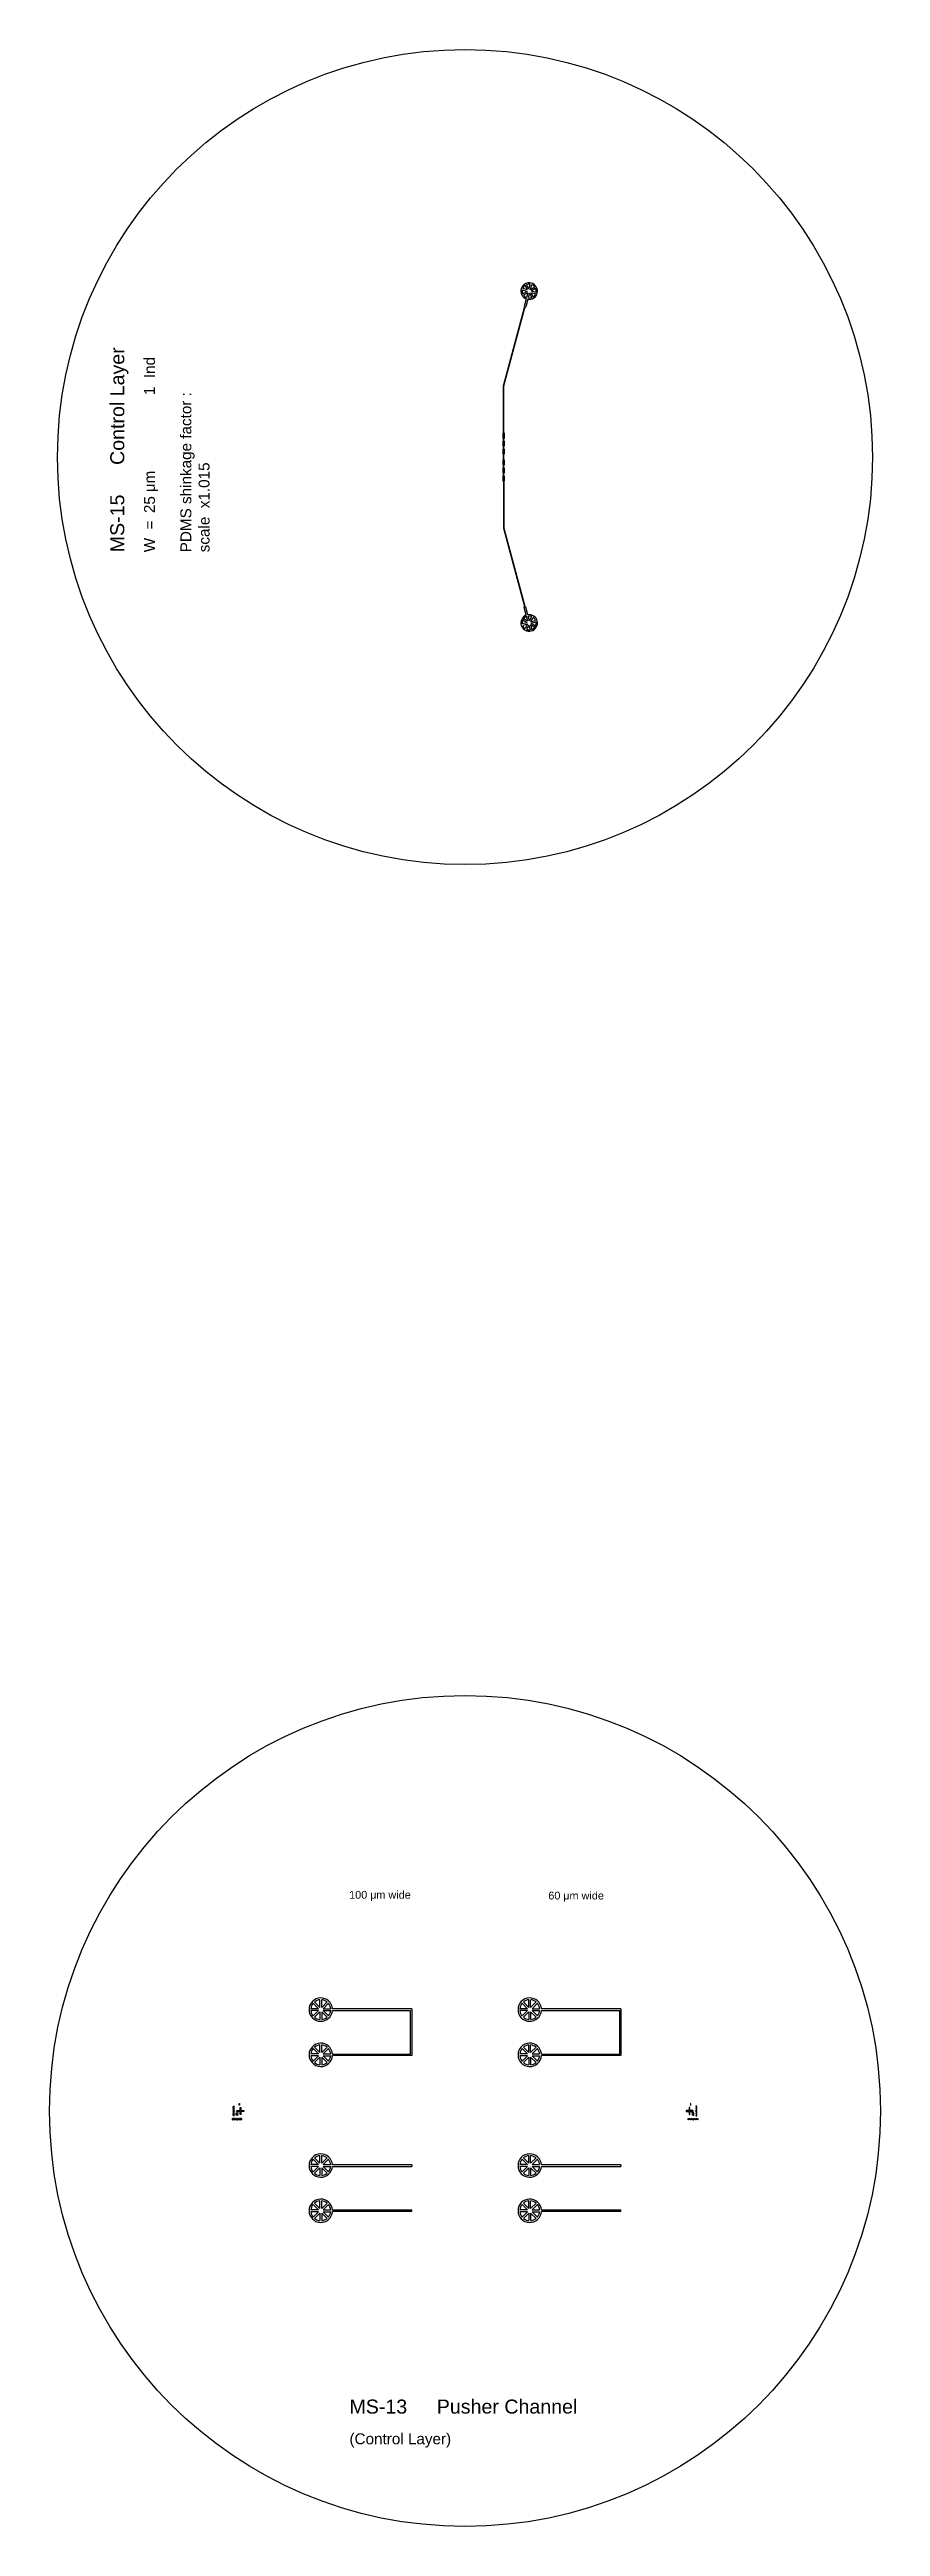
# Model space of a CAD drawing. Header units: millimetres. Extents: x 15269 to 283100, y 18919 to 179261.
# Drawn here: x 15269 to 68565, y 18919 to 177784 of the extents above; entities that cross this region are included whole.
import ezdxf

# ---------------------------------------------------------------- set-up
doc = ezdxf.new("R2010")
doc.units = ezdxf.units.MM
doc.layers.get('0').update_dxf_attribs({"color": 9})
doc.layers.add('Clear', color=140, linetype='Continuous')
doc.layers.add('Opaque', color=30, linetype='Continuous')
doc.styles.get("Standard").update_dxf_attribs({"font": 'arial.ttf'})

msp = doc.modelspace()

# ---------------------------------------------------------------- texts
at = {"layer": 'Clear', "insert": (19163, 145540), "char_height": 280, "attachment_point": 1, "rotation": 90}
msp.add_mtext_dynamic_manual_height_columns('{\\H3.2143x;MS-15^I^IControl Layer\\H0.83335x;\\P\\H0.53332x; \\P\\H1.75x;W  =^I 25 \\fSymbol|b0|i0|c2|p18;m\\fArial|b0|i0|c0|p34;m^I^I^I^I^I1  Ind\\P\\PPDMS shinkage factor :\\Pscale  x1.015^I^I^I}', width=17445.26, gutter_width=12.5, heights=[7318], dxfattribs=at)
at = {"layer": 'Clear', "char_height": 500, "attachment_point": 1}
for s, insert, width in [('100 {\\fSymbol|b0|i0|c2|p18;m}m wide', (34483, 59682), 4718.7), ('\\pt2500;60 {\\fSymbol|b0|i0|c2|p18;m}m wide', (47260, 59632), 3973.72)]:
    msp.add_mtext(s, dxfattribs=dict(at, insert=insert, width=width))
at = {"layer": 'Clear', "insert": (34507, 27059), "char_height": 280, "attachment_point": 1}
msp.add_mtext_dynamic_manual_height_columns('{\\H3.2143x;MS-13^I^IPusher Channel\\P\\H0.44444x; \\P\\H1.75x;(Control Layer)}', width=15884.27, gutter_width=12.5, heights=[4746], dxfattribs=at)

# ---------------------------------------------------------------- linework, layer by layer
for centre, radius in [((41917, 151647), 26136), ((41917, 45567), 26648)]:
    msp.add_circle(centre, radius)
at = {"layer": 'Clear'}
for p, q in [((44391, 156215), (45735, 161228)), ((44416, 156208), (45759, 161222)), ((45846, 161791), (45715, 161302)), ((45715, 161302), (45735, 161228)), ((45813, 161275), (45759, 161222)), ((45944, 161765), (45813, 161275)), ((44391, 153170), (44391, 156215)), ((44417, 153170), (44417, 156215)), ((44391, 153170), (44353, 153170)), ((44353, 153170), (44353, 152865)), ((44353, 152865), (44391, 152865)), ((44391, 152662), (44353, 152662)), ((44353, 152662), (44353, 152358)), ((44391, 152662), (44391, 152865)), ((44455, 153170), (44417, 153170)), ((44417, 152865), (44455, 152865)), ((44417, 152662), (44417, 152865)), ((44455, 152662), (44417, 152662)), ((44455, 152865), (44455, 153170)), ((44455, 152358), (44455, 152662)), ((44353, 152358), (44391, 152358)), ((44391, 152155), (44353, 152155)), ((44353, 152155), (44353, 151850)), ((44353, 151850), (44391, 151850)), ((44391, 151444), (44353, 151444)), ((44353, 151444), (44353, 151140)), ((44353, 151140), (44391, 151140)), ((44353, 150937), (44353, 150632)), ((44391, 150937), (44353, 150937)), ((44391, 152155), (44391, 152358)), ((44391, 151444), (44391, 151850)), ((44391, 150937), (44391, 151140)), ((44417, 152358), (44455, 152358)), ((44417, 152155), (44417, 152358)), ((44455, 152155), (44417, 152155)), ((44417, 151850), (44455, 151850)), ((44417, 151444), (44417, 151850)), ((44455, 151444), (44417, 151444)), ((44417, 151140), (44455, 151140)), ((44417, 150937), (44417, 151140)), ((44455, 150937), (44417, 150937)), ((44455, 151850), (44455, 152155)), ((44455, 151140), (44455, 151444)), ((44455, 150632), (44455, 150937)), ((44353, 150632), (44391, 150632)), ((44353, 150429), (44353, 150125)), ((44391, 150429), (44353, 150429)), ((44353, 150125), (44391, 150125)), ((44391, 150429), (44391, 150632)), ((44391, 150125), (44391, 147080)), ((44417, 150632), (44455, 150632)), ((44417, 150429), (44417, 150632)), ((44455, 150429), (44417, 150429)), ((44417, 150125), (44455, 150125)), ((44417, 150125), (44417, 147080)), ((44455, 150125), (44455, 150429)), ((44391, 147080), (45735, 142066)), ((44416, 147086), (45759, 142073)), ((45715, 141993), (45735, 142066)), ((45846, 141504), (45715, 141993)), ((45813, 142019), (45759, 142073)), ((45944, 141530), (45813, 142019)), ((38516, 52117), (33416, 52117)), ((33416, 52017), (38416, 52017)), ((38416, 49217), (38416, 52017)), ((38516, 52117), (38516, 49117)), ((51916, 52117), (46816, 52117)), ((46816, 52017), (51856, 52017)), ((51856, 49217), (51856, 52017)), ((51916, 52117), (51916, 49117)), ((33416, 49217), (38416, 49217)), ((38516, 49117), (33416, 49117)), ((46816, 49217), (51856, 49217)), ((51916, 49117), (46816, 49117)), ((26987, 45077), (26987, 45002)), ((26999, 45077), (26987, 45077)), ((26987, 45002), (26999, 45002)), ((26999, 45002), (26999, 45077)), ((27017, 45077), (27017, 45027)), ((27029, 45077), (27017, 45077)), ((27017, 45027), (27029, 45027)), ((27029, 45027), (27029, 45077)), ((27042, 45873), (27117, 45873)), ((27042, 45861), (27042, 45873)), ((27117, 45861), (27042, 45861)), ((27042, 45843), (27092, 45843)), ((27042, 45831), (27042, 45843)), ((27092, 45831), (27042, 45831)), ((27042, 45813), (27092, 45813)), ((27042, 45801), (27042, 45813)), ((27092, 45801), (27042, 45801)), ((27042, 45783), (27092, 45783)), ((27042, 45771), (27042, 45783)), ((27092, 45771), (27042, 45771)), ((27042, 45753), (27092, 45753)), ((27042, 45741), (27042, 45753)), ((27092, 45741), (27042, 45741)), ((27042, 45723), (27117, 45723)), ((27042, 45711), (27042, 45723)), ((27117, 45711), (27042, 45711)), ((27042, 45693), (27092, 45693)), ((27042, 45681), (27042, 45693)), ((27092, 45681), (27042, 45681)), ((27042, 45663), (27092, 45663)), ((27042, 45651), (27042, 45663)), ((27092, 45651), (27042, 45651)), ((27042, 45633), (27092, 45633)), ((27042, 45621), (27042, 45633)), ((27092, 45621), (27042, 45621)), ((27042, 45603), (27092, 45603)), ((27042, 45591), (27042, 45603)), ((27092, 45591), (27042, 45591)), ((27042, 45573), (27142, 45573)), ((27042, 45561), (27042, 45573)), ((27142, 45561), (27042, 45561)), ((27042, 45543), (27092, 45543)), ((27042, 45531), (27042, 45543)), ((27092, 45531), (27042, 45531)), ((27042, 45513), (27092, 45513)), ((27042, 45501), (27042, 45513)), ((27092, 45501), (27042, 45501)), ((27042, 45483), (27092, 45483)), ((27042, 45471), (27042, 45483)), ((27092, 45471), (27042, 45471)), ((27042, 45453), (27092, 45453)), ((27042, 45441), (27042, 45453)), ((27092, 45441), (27042, 45441)), ((27042, 45423), (27117, 45423)), ((27042, 45411), (27042, 45423)), ((27117, 45411), (27042, 45411)), ((27042, 45393), (27092, 45393)), ((27042, 45381), (27042, 45393)), ((27092, 45381), (27042, 45381)), ((27042, 45363), (27092, 45363)), ((27042, 45351), (27042, 45363)), ((27092, 45351), (27042, 45351)), ((27042, 45333), (27092, 45333)), ((27042, 45321), (27042, 45333)), ((27092, 45321), (27042, 45321)), ((27042, 45303), (27092, 45303)), ((27042, 45291), (27042, 45303)), ((27092, 45291), (27042, 45291)), ((27042, 45273), (27117, 45273)), ((27042, 45261), (27042, 45273)), ((27117, 45261), (27042, 45261)), ((27047, 45077), (27047, 45027)), ((27059, 45077), (27047, 45077)), ((27047, 45027), (27059, 45027)), ((27059, 45027), (27059, 45077)), ((27077, 45077), (27077, 45027)), ((27089, 45077), (27077, 45077)), ((27077, 45027), (27089, 45027)), ((27089, 45027), (27089, 45077)), ((27092, 45843), (27092, 45831)), ((27092, 45813), (27092, 45801)), ((27092, 45783), (27092, 45771)), ((27092, 45753), (27092, 45741)), ((27092, 45693), (27092, 45681)), ((27092, 45663), (27092, 45651)), ((27092, 45633), (27092, 45621)), ((27092, 45603), (27092, 45591)), ((27092, 45543), (27092, 45531)), ((27092, 45513), (27092, 45501)), ((27092, 45483), (27092, 45471)), ((27092, 45453), (27092, 45441)), ((27092, 45393), (27092, 45381)), ((27092, 45363), (27092, 45351)), ((27092, 45333), (27092, 45321)), ((27092, 45303), (27092, 45291)), ((27107, 45077), (27107, 45027)), ((27119, 45077), (27107, 45077)), ((27107, 45027), (27119, 45027)), ((27117, 45873), (27117, 45861)), ((27117, 45723), (27117, 45711)), ((27117, 45423), (27117, 45411)), ((27117, 45273), (27117, 45261)), ((27119, 45027), (27119, 45077)), ((27137, 45077), (27137, 45002)), ((27149, 45077), (27137, 45077)), ((27137, 45002), (27149, 45002)), ((27142, 45573), (27142, 45561)), ((27149, 45002), (27149, 45077)), ((27167, 45077), (27167, 45027)), ((27179, 45077), (27167, 45077)), ((27167, 45027), (27179, 45027)), ((27179, 45027), (27179, 45077)), ((27197, 45077), (27197, 45027)), ((27209, 45077), (27197, 45077)), ((27197, 45027), (27209, 45027)), ((27209, 45027), (27209, 45077)), ((27227, 45077), (27227, 45027)), ((27239, 45077), (27227, 45077)), ((27227, 45027), (27239, 45027)), ((27239, 45027), (27239, 45077)), ((27246, 45457), (27272, 45457)), ((27246, 45301), (27246, 45457)), ((27272, 45301), (27246, 45301)), ((27257, 45077), (27257, 45027)), ((27269, 45077), (27257, 45077)), ((27257, 45027), (27269, 45027)), ((27269, 45027), (27269, 45077)), ((27272, 45401), (27340, 45468)), ((27272, 45457), (27272, 45401)), ((27272, 45358), (27272, 45301)), ((27272, 45358), (27340, 45290)), ((27287, 45592), (27487, 45592)), ((27287, 45542), (27287, 45592)), ((27487, 45542), (27287, 45542)), ((27287, 45077), (27287, 44977)), ((27299, 45077), (27287, 45077)), ((27287, 44977), (27299, 44977)), ((27288, 45379), (27358, 45450)), ((27288, 45379), (27358, 45308)), ((27299, 44977), (27299, 45077)), ((27317, 45077), (27317, 45027)), ((27329, 45077), (27317, 45077)), ((27317, 45027), (27329, 45027)), ((27329, 45027), (27329, 45077)), ((27340, 45468), (27358, 45450)), ((27340, 45290), (27358, 45308)), ((27347, 45077), (27347, 45027)), ((27359, 45077), (27347, 45077)), ((27347, 45027), (27359, 45027)), ((27359, 45027), (27359, 45077)), ((27377, 45077), (27377, 45027)), ((27389, 45077), (27377, 45077)), ((27377, 45027), (27389, 45027)), ((27389, 45027), (27389, 45077)), ((27407, 45077), (27407, 45027)), ((27419, 45077), (27407, 45077)), ((27407, 45027), (27419, 45027)), ((27419, 45027), (27419, 45077)), ((27437, 45942), (27437, 46042)), ((27437, 46042), (27449, 46042)), ((27449, 45942), (27437, 45942)), ((27437, 45077), (27437, 45002)), ((27449, 45077), (27437, 45077)), ((27437, 45002), (27449, 45002)), ((27449, 46042), (27449, 45942)), ((27449, 45002), (27449, 45077)), ((27467, 45077), (27467, 45027)), ((27479, 45077), (27467, 45077)), ((27467, 45027), (27479, 45027)), ((27479, 45027), (27479, 45077)), ((27487, 45592), (27487, 45792)), ((27487, 45792), (27537, 45792)), ((27487, 45342), (27487, 45542)), ((27537, 45342), (27487, 45342)), ((27497, 45077), (27497, 45027)), ((27509, 45077), (27497, 45077)), ((27497, 45027), (27509, 45027)), ((27509, 45027), (27509, 45077)), ((27527, 45077), (27527, 45027)), ((27539, 45077), (27527, 45077)), ((27527, 45027), (27539, 45027)), ((27537, 45792), (27537, 45592)), ((27537, 45592), (27737, 45592)), ((27737, 45542), (27537, 45542)), ((27537, 45542), (27537, 45342)), ((27539, 45027), (27539, 45077)), ((27557, 45077), (27557, 45027)), ((27569, 45077), (27557, 45077)), ((27557, 45027), (27569, 45027)), ((27569, 45027), (27569, 45077)), ((27587, 45077), (27587, 45002)), ((27599, 45077), (27587, 45077)), ((27587, 45002), (27599, 45002)), ((27599, 45002), (27599, 45077)), ((27737, 45592), (27737, 45542)), ((56297, 45592), (56097, 45592)), ((56097, 45592), (56097, 45542)), ((56097, 45542), (56297, 45542)), ((56235, 45002), (56235, 45077)), ((56235, 45077), (56247, 45077)), ((56247, 45002), (56235, 45002)), ((56247, 45077), (56247, 45002)), ((56265, 45027), (56265, 45077)), ((56265, 45077), (56277, 45077)), ((56277, 45027), (56265, 45027)), ((56277, 45077), (56277, 45027)), ((56295, 45027), (56295, 45077)), ((56295, 45077), (56307, 45077)), ((56307, 45027), (56295, 45027)), ((56347, 45792), (56297, 45792)), ((56297, 45792), (56297, 45592)), ((56297, 45542), (56297, 45342)), ((56297, 45342), (56347, 45342)), ((56307, 45077), (56307, 45027)), ((56325, 45027), (56325, 45077)), ((56325, 45077), (56337, 45077)), ((56337, 45027), (56325, 45027)), ((56337, 45077), (56337, 45027)), ((56347, 45592), (56347, 45792)), ((56547, 45592), (56347, 45592)), ((56347, 45342), (56347, 45542)), ((56347, 45542), (56547, 45542)), ((56355, 45027), (56355, 45077)), ((56355, 45077), (56367, 45077)), ((56367, 45027), (56355, 45027)), ((56367, 45077), (56367, 45027)), ((56385, 46042), (56385, 45942)), ((56397, 46042), (56385, 46042)), ((56385, 45942), (56397, 45942)), ((56385, 45002), (56385, 45077)), ((56385, 45077), (56397, 45077)), ((56397, 45002), (56385, 45002)), ((56397, 45942), (56397, 46042)), ((56397, 45077), (56397, 45002)), ((56415, 45027), (56415, 45077)), ((56415, 45077), (56427, 45077)), ((56427, 45027), (56415, 45027)), ((56427, 45077), (56427, 45027)), ((56445, 45027), (56445, 45077)), ((56445, 45077), (56457, 45077)), ((56457, 45027), (56445, 45027)), ((56457, 45077), (56457, 45027)), ((56475, 45027), (56475, 45077)), ((56475, 45077), (56487, 45077)), ((56487, 45027), (56475, 45027)), ((56494, 45468), (56476, 45450)), ((56547, 45379), (56476, 45450)), ((56547, 45379), (56476, 45308)), ((56494, 45290), (56476, 45308)), ((56487, 45077), (56487, 45027)), ((56562, 45401), (56494, 45468)), ((56562, 45358), (56494, 45290)), ((56505, 45027), (56505, 45077)), ((56505, 45077), (56517, 45077)), ((56517, 45027), (56505, 45027)), ((56517, 45077), (56517, 45027)), ((56535, 44977), (56535, 45077)), ((56535, 45077), (56547, 45077)), ((56547, 44977), (56535, 44977)), ((56547, 45542), (56547, 45592)), ((56547, 45077), (56547, 44977)), ((56588, 45457), (56562, 45457)), ((56562, 45457), (56562, 45401)), ((56562, 45358), (56562, 45301)), ((56562, 45301), (56588, 45301)), ((56565, 45027), (56565, 45077)), ((56565, 45077), (56577, 45077)), ((56577, 45027), (56565, 45027)), ((56577, 45077), (56577, 45027)), ((56588, 45301), (56588, 45457)), ((56595, 45027), (56595, 45077)), ((56595, 45077), (56607, 45077)), ((56607, 45027), (56595, 45027)), ((56607, 45077), (56607, 45027)), ((56625, 45027), (56625, 45077)), ((56625, 45077), (56637, 45077)), ((56637, 45027), (56625, 45027)), ((56637, 45077), (56637, 45027)), ((56655, 45027), (56655, 45077)), ((56655, 45077), (56667, 45077)), ((56667, 45027), (56655, 45027)), ((56667, 45077), (56667, 45027)), ((56685, 45002), (56685, 45077)), ((56685, 45077), (56697, 45077)), ((56697, 45002), (56685, 45002)), ((56792, 45573), (56692, 45573)), ((56692, 45573), (56692, 45561)), ((56692, 45561), (56792, 45561)), ((56697, 45077), (56697, 45002)), ((56715, 45027), (56715, 45077)), ((56715, 45077), (56727, 45077)), ((56727, 45027), (56715, 45027)), ((56792, 45873), (56717, 45873)), ((56717, 45873), (56717, 45861)), ((56717, 45861), (56792, 45861)), ((56792, 45723), (56717, 45723)), ((56717, 45723), (56717, 45711)), ((56717, 45711), (56792, 45711)), ((56792, 45423), (56717, 45423)), ((56717, 45423), (56717, 45411)), ((56717, 45411), (56792, 45411)), ((56792, 45273), (56717, 45273)), ((56717, 45273), (56717, 45261)), ((56717, 45261), (56792, 45261)), ((56727, 45077), (56727, 45027)), ((56792, 45843), (56742, 45843)), ((56742, 45843), (56742, 45831)), ((56742, 45831), (56792, 45831)), ((56792, 45813), (56742, 45813)), ((56742, 45813), (56742, 45801)), ((56742, 45801), (56792, 45801)), ((56792, 45783), (56742, 45783)), ((56742, 45783), (56742, 45771)), ((56742, 45771), (56792, 45771)), ((56792, 45753), (56742, 45753)), ((56742, 45753), (56742, 45741)), ((56742, 45741), (56792, 45741)), ((56792, 45693), (56742, 45693)), ((56742, 45693), (56742, 45681)), ((56742, 45681), (56792, 45681)), ((56792, 45663), (56742, 45663)), ((56742, 45663), (56742, 45651)), ((56742, 45651), (56792, 45651)), ((56792, 45633), (56742, 45633)), ((56742, 45633), (56742, 45621)), ((56742, 45621), (56792, 45621)), ((56792, 45603), (56742, 45603)), ((56742, 45603), (56742, 45591)), ((56742, 45591), (56792, 45591)), ((56792, 45543), (56742, 45543)), ((56742, 45543), (56742, 45531)), ((56742, 45531), (56792, 45531)), ((56792, 45513), (56742, 45513)), ((56742, 45513), (56742, 45501)), ((56742, 45501), (56792, 45501)), ((56792, 45483), (56742, 45483)), ((56742, 45483), (56742, 45471)), ((56742, 45471), (56792, 45471)), ((56792, 45453), (56742, 45453)), ((56742, 45453), (56742, 45441)), ((56742, 45441), (56792, 45441)), ((56792, 45393), (56742, 45393)), ((56742, 45393), (56742, 45381)), ((56742, 45381), (56792, 45381)), ((56792, 45363), (56742, 45363)), ((56742, 45363), (56742, 45351)), ((56742, 45351), (56792, 45351)), ((56792, 45333), (56742, 45333)), ((56742, 45333), (56742, 45321)), ((56742, 45321), (56792, 45321)), ((56792, 45303), (56742, 45303)), ((56742, 45303), (56742, 45291)), ((56742, 45291), (56792, 45291)), ((56745, 45027), (56745, 45077)), ((56745, 45077), (56757, 45077)), ((56757, 45027), (56745, 45027)), ((56757, 45077), (56757, 45027)), ((56775, 45027), (56775, 45077)), ((56775, 45077), (56787, 45077)), ((56787, 45027), (56775, 45027)), ((56787, 45077), (56787, 45027)), ((56792, 45861), (56792, 45873)), ((56792, 45831), (56792, 45843)), ((56792, 45801), (56792, 45813)), ((56792, 45771), (56792, 45783)), ((56792, 45741), (56792, 45753)), ((56792, 45711), (56792, 45723)), ((56792, 45681), (56792, 45693)), ((56792, 45651), (56792, 45663)), ((56792, 45621), (56792, 45633)), ((56792, 45591), (56792, 45603)), ((56792, 45561), (56792, 45573)), ((56792, 45531), (56792, 45543)), ((56792, 45501), (56792, 45513)), ((56792, 45471), (56792, 45483)), ((56792, 45441), (56792, 45453)), ((56792, 45411), (56792, 45423)), ((56792, 45381), (56792, 45393)), ((56792, 45351), (56792, 45363)), ((56792, 45321), (56792, 45333)), ((56792, 45291), (56792, 45303)), ((56792, 45261), (56792, 45273)), ((56805, 45027), (56805, 45077)), ((56805, 45077), (56817, 45077)), ((56817, 45027), (56805, 45027)), ((56817, 45077), (56817, 45027)), ((56835, 45002), (56835, 45077)), ((56835, 45077), (56847, 45077)), ((56847, 45002), (56835, 45002)), ((56847, 45077), (56847, 45002)), ((38516, 42117), (33416, 42117)), ((33416, 42017), (38516, 42017)), ((38516, 42117), (38516, 42017)), ((51916, 42117), (46816, 42117)), ((46816, 42017), (51916, 42017)), ((51916, 42117), (51916, 42017)), ((33416, 39217), (38516, 39217)), ((38516, 39117), (33416, 39117)), ((38516, 39117), (38516, 39217)), ((46816, 39217), (51916, 39217)), ((51916, 39117), (46816, 39117)), ((51916, 39117), (51916, 39217))]:
    msp.add_line(p, q, dxfattribs=at)
for centre, radius, start, end in [((46032, 162290), 533, 260.46502, 249.53498), ((46032, 141005), 533, 110.46502, 99.53498), ((32668, 52067), 750, 3.82255, 356.17745), ((46068, 52067), 750, 3.82255, 356.17745), ((32668, 49167), 750, 3.82255, 356.17745), ((46068, 49167), 750, 3.82255, 356.17745), ((32668, 42067), 750, 3.82255, 356.17745), ((46068, 42067), 750, 3.82255, 356.17745), ((32668, 39167), 750, 3.82255, 356.17745), ((46068, 39167), 750, 3.82255, 356.17745)]:
    msp.add_arc(centre, radius, start, end, dxfattribs=at)
at = {"layer": 'Opaque'}
for p, q in [((45901, 162273), (45591, 162356)), ((45927, 162371), (45617, 162454)), ((45901, 162273), (45623, 162112)), ((45952, 162185), (45674, 162025)), ((45927, 162371), (45767, 162648)), ((46015, 162421), (45855, 162699)), ((45952, 162185), (45869, 161875)), ((46049, 162159), (45966, 161849)), ((46015, 162421), (46098, 162731)), ((46049, 162159), (46210, 161881)), ((46113, 162395), (46196, 162705)), ((46113, 162395), (46390, 162555)), ((46137, 162210), (46447, 162127)), ((46137, 162210), (46298, 161932)), ((46163, 162307), (46441, 162468)), ((46163, 162307), (46473, 162224)), ((45952, 141110), (45869, 141419)), ((46049, 141136), (45966, 141445)), ((46049, 141136), (46210, 141413)), ((45901, 141022), (45591, 140939)), ((45927, 140924), (45617, 140841)), ((45901, 141022), (45623, 141182)), ((45952, 141110), (45674, 141270)), ((45927, 140924), (45767, 140646)), ((46015, 140873), (45855, 140596)), ((46015, 140873), (46098, 140564)), ((46113, 140900), (46196, 140590)), ((46113, 140900), (46390, 140739)), ((46137, 141085), (46298, 141363)), ((46137, 141085), (46447, 141168)), ((46163, 140987), (46473, 141070)), ((46163, 140987), (46441, 140827)), ((32520, 52129), (32176, 52473)), ((32607, 52215), (32263, 52559)), ((32607, 52215), (32607, 52702)), ((32729, 52215), (32729, 52702)), ((32729, 52215), (33073, 52559)), ((32816, 52129), (33160, 52473)), ((45920, 52129), (45576, 52473)), ((46007, 52215), (45663, 52559)), ((46007, 52215), (46007, 52702)), ((46129, 52215), (46129, 52702)), ((46129, 52215), (46473, 52559)), ((46216, 52129), (46560, 52473)), ((32520, 52129), (32033, 52129)), ((32520, 52006), (32033, 52006)), ((32520, 52006), (32176, 51662)), ((32607, 51919), (32263, 51575)), ((32607, 51919), (32607, 51433)), ((32729, 51919), (32729, 51433)), ((32729, 51919), (33073, 51575)), ((32816, 52129), (33303, 52129)), ((32816, 52006), (33303, 52006)), ((32816, 52006), (33160, 51662)), ((45920, 52129), (45433, 52129)), ((45920, 52006), (45433, 52006)), ((45920, 52006), (45576, 51662)), ((46007, 51919), (45663, 51575)), ((46007, 51919), (46007, 51433)), ((46129, 51919), (46129, 51433)), ((46129, 51919), (46473, 51575)), ((46216, 52129), (46703, 52129)), ((46216, 52006), (46703, 52006)), ((46216, 52006), (46560, 51662)), ((32520, 49229), (32176, 49573)), ((32607, 49315), (32263, 49659)), ((32607, 49315), (32607, 49802)), ((32729, 49315), (32729, 49802)), ((32729, 49315), (33073, 49659)), ((32816, 49229), (33160, 49573)), ((45920, 49229), (45576, 49573)), ((46007, 49315), (45663, 49659)), ((46007, 49315), (46007, 49802)), ((46129, 49315), (46129, 49802)), ((46129, 49315), (46473, 49659)), ((46216, 49229), (46560, 49573)), ((32520, 49229), (32033, 49229)), ((32520, 49106), (32033, 49106)), ((32520, 49106), (32176, 48762)), ((32607, 49019), (32263, 48675)), ((32607, 49019), (32607, 48533)), ((32729, 49019), (32729, 48533)), ((32729, 49019), (33073, 48675)), ((32816, 49229), (33303, 49229)), ((32816, 49106), (33303, 49106)), ((32816, 49106), (33160, 48762)), ((45920, 49229), (45433, 49229)), ((45920, 49106), (45433, 49106)), ((45920, 49106), (45576, 48762)), ((46007, 49019), (45663, 48675)), ((46007, 49019), (46007, 48533)), ((46129, 49019), (46129, 48533)), ((46129, 49019), (46473, 48675)), ((46216, 49229), (46703, 49229)), ((46216, 49106), (46703, 49106)), ((46216, 49106), (46560, 48762)), ((32520, 42129), (32033, 42129)), ((32520, 42006), (32033, 42006)), ((32520, 42129), (32176, 42473)), ((32520, 42006), (32176, 41662)), ((32607, 42215), (32263, 42559)), ((32607, 41919), (32263, 41575)), ((32607, 42215), (32607, 42702)), ((32607, 41919), (32607, 41433)), ((32729, 42215), (32729, 42702)), ((32729, 42215), (33073, 42559)), ((32729, 41919), (32729, 41433)), ((32729, 41919), (33073, 41575)), ((32816, 42129), (33160, 42473)), ((32816, 42129), (33303, 42129)), ((32816, 42006), (33303, 42006)), ((32816, 42006), (33160, 41662)), ((45920, 42129), (45433, 42129)), ((45920, 42006), (45433, 42006)), ((45920, 42129), (45576, 42473)), ((45920, 42006), (45576, 41662)), ((46007, 42215), (45663, 42559)), ((46007, 41919), (45663, 41575)), ((46007, 42215), (46007, 42702)), ((46007, 41919), (46007, 41433)), ((46129, 42215), (46129, 42702)), ((46129, 42215), (46473, 42559)), ((46129, 41919), (46129, 41433)), ((46129, 41919), (46473, 41575)), ((46216, 42129), (46560, 42473)), ((46216, 42129), (46703, 42129)), ((46216, 42006), (46703, 42006)), ((46216, 42006), (46560, 41662)), ((32607, 39315), (32607, 39802)), ((32729, 39315), (32729, 39802)), ((46007, 39315), (46007, 39802)), ((46129, 39315), (46129, 39802)), ((32520, 39229), (32033, 39229)), ((32520, 39106), (32033, 39106)), ((32520, 39229), (32176, 39573)), ((32520, 39106), (32176, 38762)), ((32607, 39315), (32263, 39659)), ((32607, 39019), (32263, 38675)), ((32607, 39019), (32607, 38533)), ((32729, 39315), (33073, 39659)), ((32729, 39019), (32729, 38533)), ((32729, 39019), (33073, 38675)), ((32816, 39229), (33160, 39573)), ((32816, 39229), (33303, 39229)), ((32816, 39106), (33303, 39106)), ((32816, 39106), (33160, 38762)), ((45920, 39229), (45433, 39229)), ((45920, 39106), (45433, 39106)), ((45920, 39229), (45576, 39573)), ((45920, 39106), (45576, 38762)), ((46007, 39315), (45663, 39659)), ((46007, 39019), (45663, 38675)), ((46007, 39019), (46007, 38533)), ((46129, 39315), (46473, 39659)), ((46129, 39019), (46129, 38533)), ((46129, 39019), (46473, 38675)), ((46216, 39229), (46560, 39573)), ((46216, 39229), (46703, 39229)), ((46216, 39106), (46703, 39106)), ((46216, 39106), (46560, 38762))]:
    msp.add_line(p, q, dxfattribs=at)
for centre, radius, start, end in [((46032, 162290), 446, 171.52417, 203.47583), ((46032, 162290), 446, 126.52417, 158.47583), ((46032, 162290), 446, 81.52417, 113.47583), ((46032, 162290), 446, 36.52417, 68.47583), ((46032, 162290), 446, 306.52417, 338.47583), ((46032, 162290), 446, 351.52417, 23.47583), ((46032, 162290), 446, 216.52417, 248.47583), ((46032, 162290), 446, 261.52417, 293.47583), ((46032, 141005), 446, 111.52417, 143.47583), ((46032, 141005), 446, 66.52417, 98.47583), ((46032, 141005), 446, 156.52417, 188.47583), ((46032, 141005), 446, 201.52417, 233.47583), ((46032, 141005), 446, 246.52417, 278.47583), ((46032, 141005), 446, 291.52417, 323.47583), ((46032, 141005), 446, 21.52417, 53.47583), ((46032, 141005), 446, 336.52417, 8.47583), ((32668, 52067), 638, 140.51773, 174.48227), ((32668, 52067), 638, 95.51773, 129.48227), ((32668, 52067), 638, 50.51773, 84.48227), ((32668, 52067), 638, 5.51773, 39.48227), ((46068, 52067), 638, 140.51773, 174.48227), ((46068, 52067), 638, 95.51773, 129.48227), ((46068, 52067), 638, 50.51773, 84.48227), ((46068, 52067), 638, 5.51773, 39.48227), ((32668, 52067), 638, 185.51773, 219.48227), ((32668, 52067), 638, 230.51773, 264.48227), ((32668, 52067), 638, 275.51773, 309.48227), ((32668, 52067), 638, 320.51773, 354.48227), ((46068, 52067), 638, 185.51773, 219.48227), ((46068, 52067), 638, 230.51773, 264.48227), ((46068, 52067), 638, 275.51773, 309.48227), ((46068, 52067), 638, 320.51773, 354.48227), ((32668, 49167), 638, 140.51773, 174.48227), ((32668, 49167), 638, 95.51773, 129.48227), ((32668, 49167), 638, 50.51773, 84.48227), ((32668, 49167), 638, 5.51773, 39.48227), ((46068, 49167), 638, 140.51773, 174.48227), ((46068, 49167), 638, 95.51773, 129.48227), ((46068, 49167), 638, 50.51773, 84.48227), ((46068, 49167), 638, 5.51773, 39.48227), ((32668, 49167), 638, 185.51773, 219.48227), ((32668, 49167), 638, 230.51773, 264.48227), ((32668, 49167), 638, 275.51773, 309.48227), ((32668, 49167), 638, 320.51773, 354.48227), ((46068, 49167), 638, 185.51773, 219.48227), ((46068, 49167), 638, 230.51773, 264.48227), ((46068, 49167), 638, 275.51773, 309.48227), ((46068, 49167), 638, 320.51773, 354.48227), ((32668, 42067), 638, 140.51773, 174.48227), ((32668, 42067), 638, 185.51773, 219.48227), ((32668, 42067), 638, 95.51773, 129.48227), ((32668, 42067), 638, 230.51773, 264.48227), ((32668, 42067), 638, 50.51773, 84.48227), ((32668, 42067), 638, 275.51773, 309.48227), ((32668, 42067), 638, 5.51773, 39.48227), ((32668, 42067), 638, 320.51773, 354.48227), ((46068, 42067), 638, 140.51773, 174.48227), ((46068, 42067), 638, 185.51773, 219.48227), ((46068, 42067), 638, 95.51773, 129.48227), ((46068, 42067), 638, 230.51773, 264.48227), ((46068, 42067), 638, 50.51773, 84.48227), ((46068, 42067), 638, 275.51773, 309.48227), ((46068, 42067), 638, 5.51773, 39.48227), ((46068, 42067), 638, 320.51773, 354.48227), ((32668, 39167), 638, 95.51773, 129.48227), ((32668, 39167), 638, 50.51773, 84.48227), ((46068, 39167), 638, 95.51773, 129.48227), ((46068, 39167), 638, 50.51773, 84.48227), ((32668, 39167), 638, 140.51773, 174.48227), ((32668, 39167), 638, 185.51773, 219.48227), ((32668, 39167), 638, 230.51773, 264.48227), ((32668, 39167), 638, 275.51773, 309.48227), ((32668, 39167), 638, 5.51773, 39.48227), ((32668, 39167), 638, 320.51773, 354.48227), ((46068, 39167), 638, 140.51773, 174.48227), ((46068, 39167), 638, 185.51773, 219.48227), ((46068, 39167), 638, 230.51773, 264.48227), ((46068, 39167), 638, 275.51773, 309.48227), ((46068, 39167), 638, 5.51773, 39.48227), ((46068, 39167), 638, 320.51773, 354.48227)]:
    msp.add_arc(centre, radius, start, end, dxfattribs=at)

msp.set_redraw_order([(e.dxf.handle, doc.entitydb.next_handle()) for e in msp.query("TEXT MTEXT ATTDEF DIMENSION ARC_DIMENSION")])  # texts and dimensions are drawn at this point

doc.saveas('drawing.dxf')
